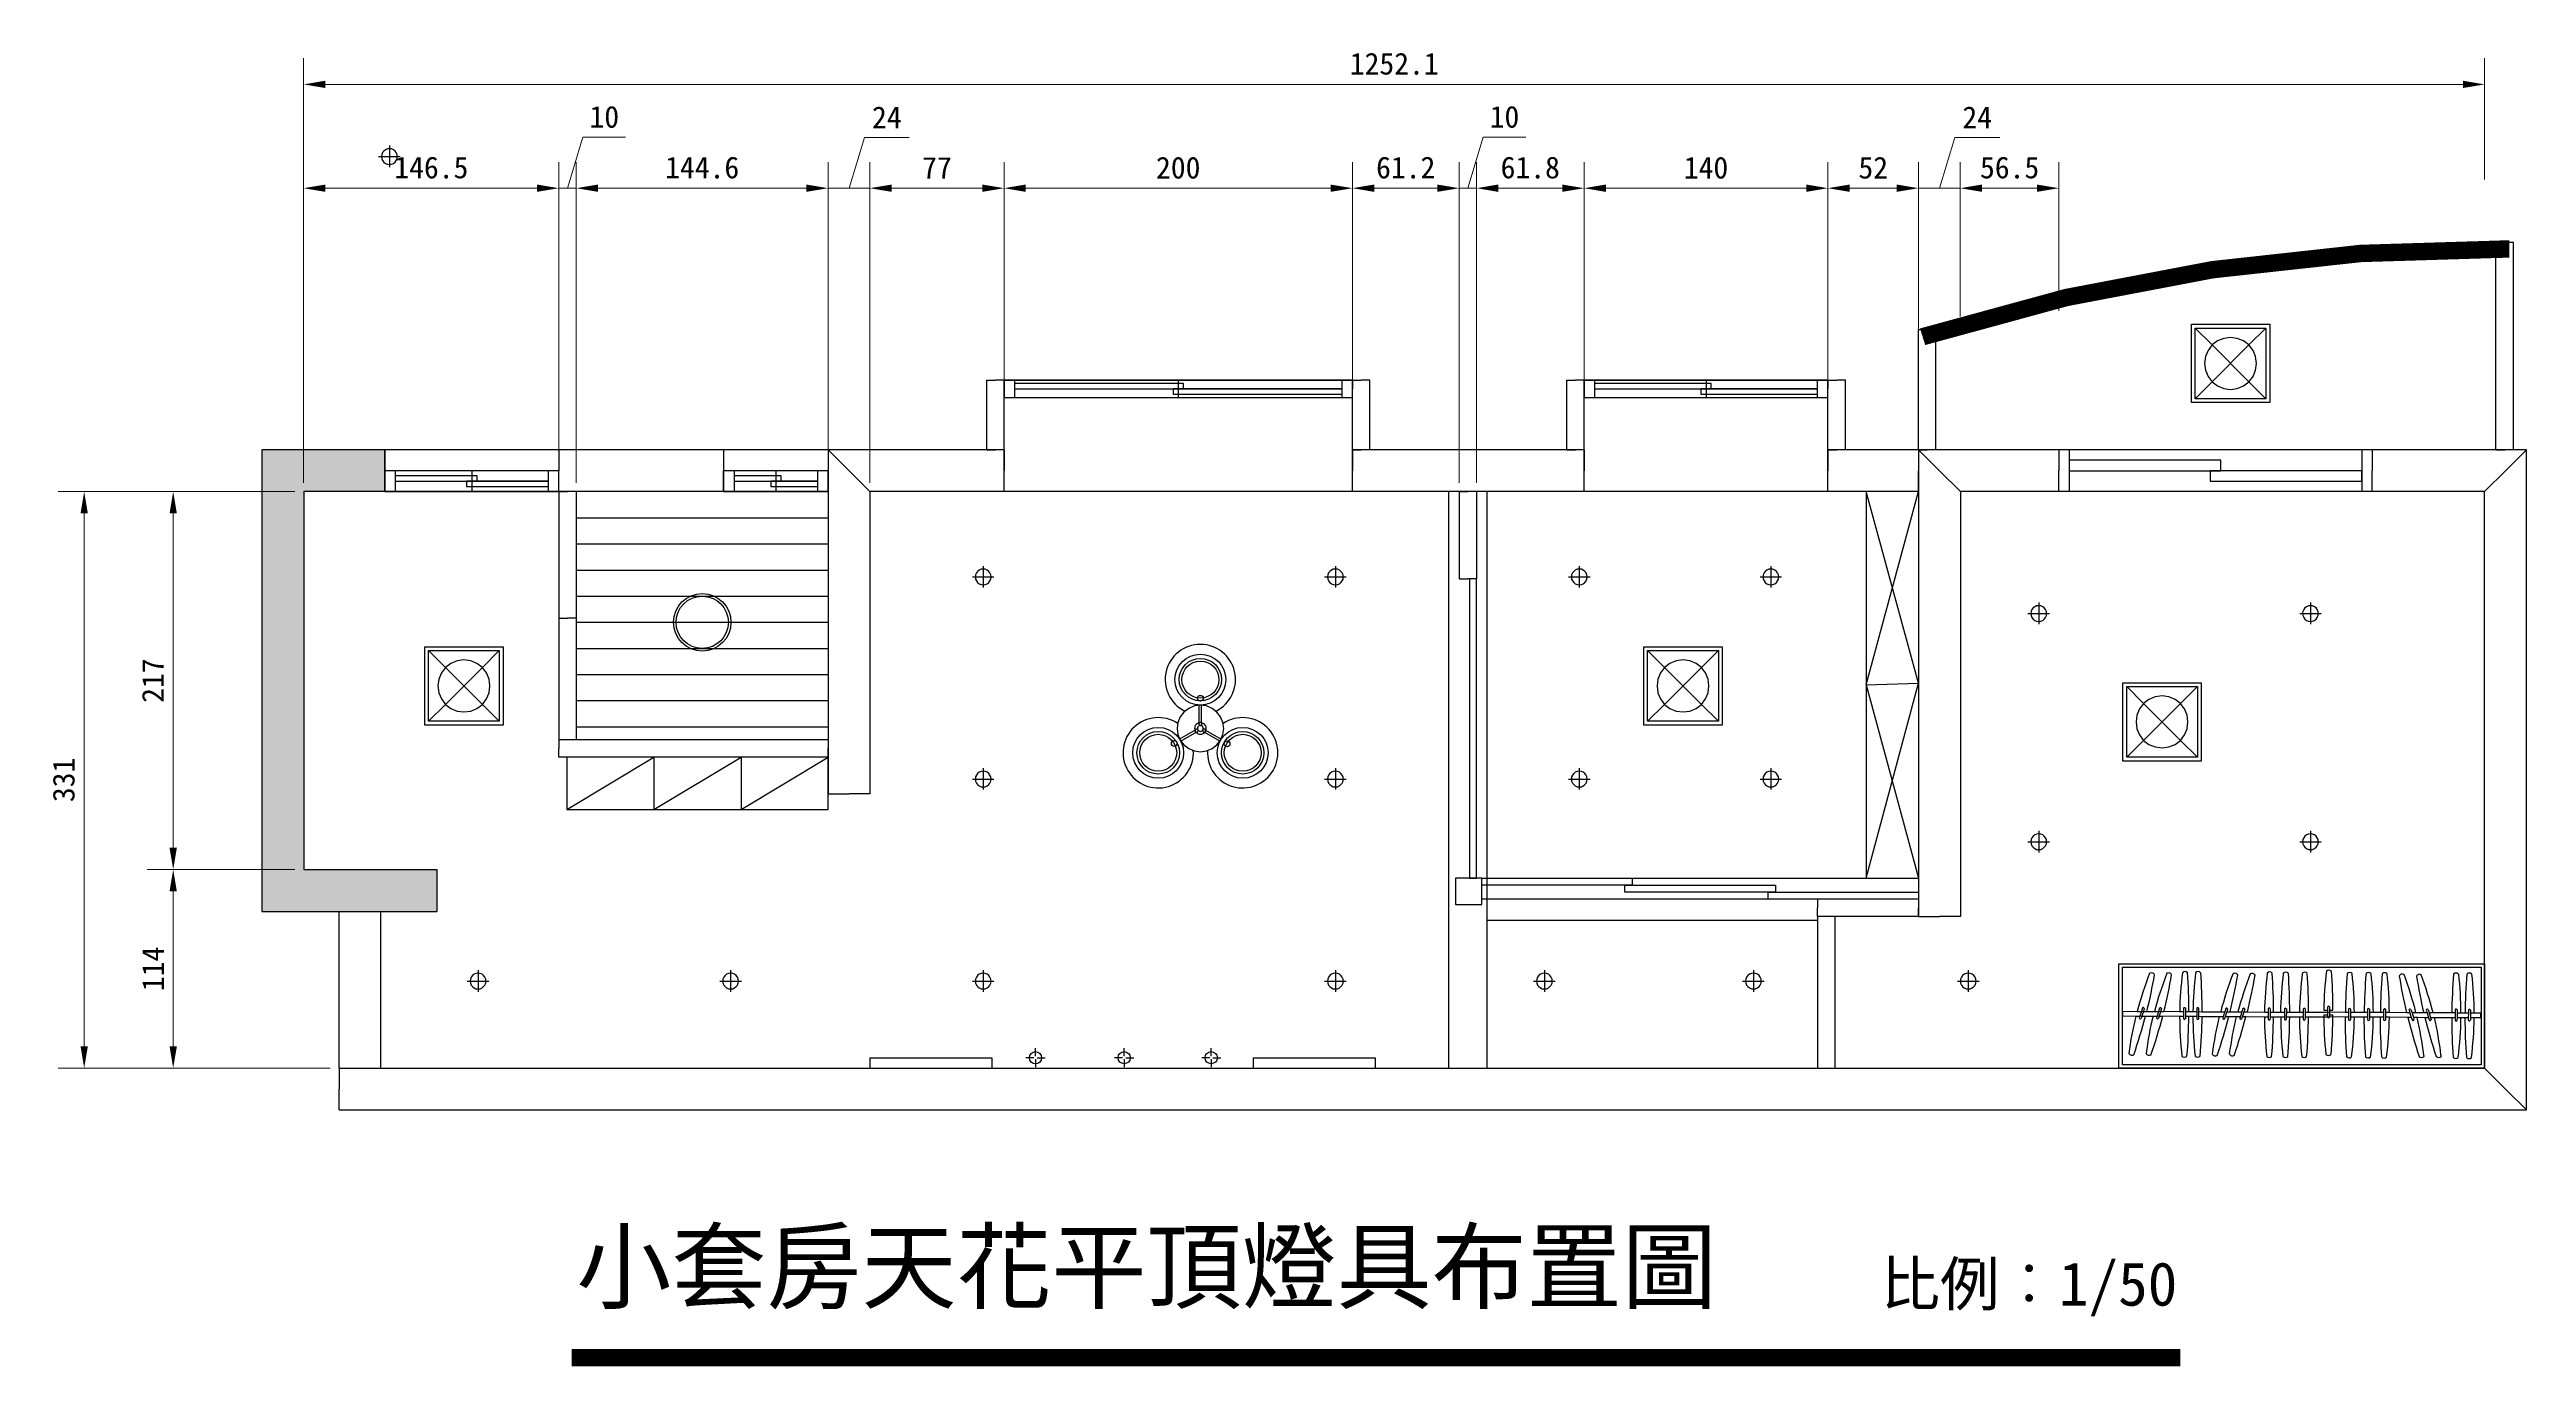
# Model space of a CAD drawing. Header units: centimetres. Extents: x 1534 to 3599, y 2480 to 3236.
# Drawn here: x 1534 to 2956, y 2480 to 3236 of the extents above; entities that cross this region are included whole.
import ezdxf

# ---------------------------------------------------------------- set-up
doc = ezdxf.new("R2010")
doc.units = ezdxf.units.CM
doc.header["$PDMODE"] = 35
for name, color, linetype in [('1', 250, 'Continuous'), ('傢俱', 7, 'Continuous'), ('填充線', 7, 'Continuous'), ('墻體', 7, 'Continuous'), ('尺寸線', 7, 'Continuous'), ('文字', 7, 'Continuous'), ('門窗', 7, 'Continuous')]:
    doc.layers.add(name, color=color, linetype=linetype)
doc.styles.get("Standard").update_dxf_attribs({"font": 'arial.ttf'})
doc.styles.add('文2.5', font='', dxfattribs={"height": 2.5})
doc.styles.add('文5', font='', dxfattribs={"height": 5})
doc.styles.get('文2.5').set_extended_font_data('DFKai-SB')
doc.styles.get('文5').set_extended_font_data('DFKai-SB')
doc.dimstyles.new('DIM2.5', dxfattribs={"dimtxt": 2.5, "dimasz": 2.5, "dimexe": 3, "dimexo": 1, "dimgap": 1, "dimtad": 1, "dimdec": 1, "dimdsep": 46, "dimtxsty": '文2.5', "dimcen": 2.5, "dimadec": 0, "dimazin": 0, "dimtfac": 1, "dimtdec": 1, "dimtmove": 0, "dimatfit": 3, "dimfxl": 1, "dimlwd": 15, "dimlwe": 15, "dimarcsym": 0})

# ---------------------------------------------------------------- blocks, each defined once
blk = doc.blocks.new('衣架')
for p, q in [((0, 2.7), (32.9, 2.5)), ((0, 2.7), (0, 0)), ((0, 0), (32.9, -0.2)), ((8.6, 2.6), (10.9, 2.6)), ((10.9, 2.6), (10.1, -0.1)), ((11.5, 4.6), (10.9, 2.6)), ((12.1, 2.6), (11.2, -0.1)), ((12.6, 4.2), (12.1, 2.6)), ((12.1, 2.6), (14.1, 2.6)), ((14.1, 2.6), (18.5, 2.6)), ((18.5, 2.6), (20.8, 2.6)), ((20.8, 2.6), (19.9, -0.1)), ((21.4, 4.5), (20.8, 2.6)), ((21.9, 2.6), (21.1, -0.1)), ((22.4, 4.2), (21.9, 2.6)), ((21.9, 2.6), (23.9, 2.6)), ((32.9, 2.5), (35.1, 2.5)), ((35.1, 4.4), (35.1, 2.5)), ((35.1, 2.5), (35.1, -0.2)), ((36.2, 4.4), (36.2, 2.5)), ((36.2, 2.5), (38.2, 2.5)), ((36.2, 2.5), (36.2, -0.2)), ((38.2, 2.5), (40.5, 2.5)), ((40.5, 2.5), (42.7, 2.5)), ((42.7, 4.4), (42.7, 2.5)), ((42.7, 2.5), (42.7, -0.2)), ((43.8, 4.4), (43.8, 2.5)), ((43.8, 2.5), (45.8, 2.4)), ((43.8, 2.5), (43.8, -0.2)), ((45.8, 2.4), (56.5, 2.4)), ((56.5, 2.4), (58.8, 2.4)), ((58.8, 2.4), (57.9, -0.3)), ((59.4, 4.3), (58.8, 2.4)), ((59.9, 2.4), (59.1, -0.3)), ((60.4, 4), (59.9, 2.4)), ((59.9, 2.4), (61.9, 2.4)), ((61.9, 2.4), (66.3, 2.3)), ((66.3, 2.3), (68.6, 2.3)), ((68.6, 2.3), (67.8, -0.4)), ((69.2, 4.3), (68.6, 2.3)), ((69.8, 2.3), (69, -0.4)), ((70.3, 3.9), (69.8, 2.3)), ((69.8, 2.3), (71.8, 2.3)), ((71.8, 2.3), (81.6, 2.2)), ((81.6, 2.2), (83.8, 2.2)), ((83.8, 4.1), (83.8, 2.2)), ((83.8, 2.2), (83.8, -0.5)), ((84.9, 4.1), (84.9, 2.2)), ((84.9, 2.2), (86.8, 2.2)), ((84.9, 2.2), (84.9, -0.5)), ((86.8, 2.2), (90.8, 2.2)), ((90.8, 2.2), (91.4, 2.2)), ((91.4, 2.2), (93, 2.2)), ((93, 4.1), (93, 2.2)), ((93, 2.2), (93, -0.5)), ((94.2, 2.2), (94.1, -0.5)), ((94.2, 4.1), (94.2, 2.2)), ((94.2, 2.2), (96.1, 2.2)), ((96.1, 2.2), (101.7, 2.1)), ((101.7, 2.1), (103.9, 2.1)), ((103.9, 4), (103.9, 2.1)), ((103.9, 2.1), (103.9, -0.6)), ((105, 4), (105, 2.1)), ((105, 2.1), (106.9, 2.1)), ((105, 2.1), (105, -0.6)), ((106.9, 2.1), (117.8, 2.1)), ((115.6, 3.4), (117.8, 3.4)), ((115.6, 0.7), (117.8, 0.7)), ((117.8, 5.3), (117.8, 3.4)), ((117.8, 3.4), (117.8, 0.7)), ((127.9, 2), (117.8, 2.1)), ((117.8, 0.7), (117.8, -0.7)), ((119, 5.3), (118.9, 3.4)), ((118.9, 3.4), (120.9, 3.4)), ((118.9, 3.4), (118.9, 0.7)), ((118.9, 0.7), (120.9, 0.7)), ((118.9, 0.7), (118.9, -0.7)), ((129.9, 2), (127.9, 2)), ((129.9, 3.9), (129.9, 2)), ((129.9, 2), (129.9, -0.7)), ((131, 3.9), (131, 2)), ((131, 2), (131, -0.7)), ((133.2, 2), (131, 2)), ((138.8, 1.9), (133.2, 2)), ((140.7, 1.9), (138.8, 1.9)), ((140.7, 3.8), (140.7, 1.9)), ((140.7, 1.9), (140.7, -0.8)), ((141.9, 3.8), (141.8, 1.9)), ((141.8, 1.9), (141.8, -2.1)), ((143.5, 1.9), (141.8, 1.9)), ((144, 1.9), (143.5, 1.9)), ((148.1, 1.9), (144, 1.9)), ((150, 1.9), (148.1, 1.9)), ((150, 3.8), (150, 1.9)), ((150, 1.9), (150, -0.8)), ((151.1, 3.8), (151.1, 1.9)), ((151.1, 1.9), (151.1, -0.8)), ((153.3, 1.9), (151.1, 1.9)), ((163.1, 1.8), (153.3, 1.9)), ((165.1, 1.8), (163.1, 1.8)), ((164.6, 3.4), (165.1, 1.8)), ((165.1, 1.8), (165.9, -0.9)), ((165.7, 3.7), (166.3, 1.8)), ((166.3, 1.8), (167.1, -0.9)), ((168.6, 1.8), (166.3, 1.8)), ((172.9, 1.8), (168.6, 1.8)), ((175, 1.7), (172.9, 1.8)), ((174.5, 3.4), (175, 1.7)), ((175, 1.7), (175.8, -1)), ((175.5, 3.7), (176.1, 1.7)), ((176.1, 1.7), (176.9, -1)), ((178.4, 1.7), (176.1, 1.7)), ((189.1, 1.7), (178.4, 1.7)), ((191, 1.7), (189.1, 1.7)), ((191.1, 3.6), (191, 1.7)), ((191, 1.7), (191, -1)), ((192.2, 3.6), (192.2, 1.6)), ((192.2, 1.6), (192.2, -1.1)), ((194.4, 1.6), (192.2, 1.6)), ((196.7, 1.6), (194.4, 1.6)), ((198.7, 1.6), (196.7, 1.6)), ((198.7, 1.6), (198.6, -1.1)), ((198.7, 3.5), (198.7, 1.6)), ((199.8, 3.5), (199.8, 1.6)), ((202, 1.6), (199.8, 1.6)), ((199.8, 1.6), (199.8, -1.1)), ((205.6, 1.6), (202, 1.6)), ((205.6, 1.6), (205.6, -1.1)), ((7.8, -0.1), (10.1, -0.1)), ((10.1, -0.1), (9.7, -1.1)), ((11.2, -0.1), (10.8, -1.4)), ((11.2, -0.1), (13.3, -0.1)), ((13.3, -0.1), (17.6, -0.1)), ((17.6, -0.1), (19.9, -0.1)), ((19.9, -0.1), (19.6, -1.2)), ((21.1, -0.1), (20.7, -1.5)), ((21.1, -0.1), (23.1, -0.1)), ((32.9, -0.2), (35.1, -0.2)), ((35.1, -0.2), (35.1, -1.6)), ((36.2, -0.2), (38.1, -0.2)), ((36.2, -0.2), (36.2, -1.6)), ((38.1, -0.2), (40.5, -0.2)), ((40.5, -0.2), (42.7, -0.2)), ((42.7, -0.2), (42.7, -1.6)), ((43.8, -0.2), (45.8, -0.3)), ((43.8, -0.2), (43.8, -1.6)), ((45.8, -0.3), (55.6, -0.3)), ((55.6, -0.3), (57.9, -0.3)), ((57.9, -0.3), (57.6, -1.4)), ((59.1, -0.3), (58.7, -1.7)), ((59.1, -0.3), (61.1, -0.3)), ((61.1, -0.3), (65.5, -0.4)), ((65.5, -0.4), (67.8, -0.4)), ((67.8, -0.4), (67.5, -1.4)), ((69, -0.4), (68.5, -1.7)), ((69, -0.4), (71, -0.4)), ((71, -0.4), (81.6, -0.5)), ((81.6, -0.5), (83.8, -0.5)), ((83.8, -0.5), (83.8, -1.8)), ((84.9, -0.5), (86.8, -0.5)), ((84.9, -0.5), (84.9, -1.8)), ((86.8, -0.5), (90.8, -0.5)), ((90.8, -0.5), (91.4, -0.5)), ((91.4, -0.5), (93, -0.5)), ((93, -0.5), (93, -1.9)), ((94.1, -0.5), (94.1, -1.9)), ((94.1, -0.5), (96.1, -0.5)), ((96.1, -0.5), (101.7, -0.6)), ((101.7, -0.6), (103.9, -0.6)), ((103.9, -0.6), (103.9, -1.9)), ((105, -0.6), (106.9, -0.6)), ((105, -0.6), (105, -1.9)), ((106.9, -0.6), (117.8, -0.6)), ((127.9, -0.7), (117.8, -0.6)), ((129.9, -0.7), (127.9, -0.7)), ((129.9, -0.7), (129.9, -2.1)), ((131, -0.7), (131, -2.1)), ((133.2, -0.7), (131, -0.7)), ((138.8, -0.8), (133.2, -0.7)), ((140.7, -0.8), (138.8, -0.8)), ((140.7, -0.8), (140.7, -2.1)), ((143.5, -0.8), (141.8, -0.8)), ((150, -0.8), (143.5, -0.8)), ((144, -0.8), (143.5, -0.8)), ((148, -0.8), (144, -0.8)), ((150, -0.8), (148, -0.8)), ((150, -0.8), (150, -2.2)), ((151.1, -0.8), (151.1, -2.2)), ((153.3, -0.8), (151.1, -0.8)), ((163.9, -0.9), (153.3, -0.8)), ((165.9, -0.9), (163.9, -0.9)), ((165.9, -0.9), (166.3, -2.3)), ((167.1, -0.9), (167.4, -2)), ((169.4, -0.9), (167.1, -0.9)), ((173.7, -1), (169.4, -0.9)), ((175.8, -1), (173.7, -1)), ((175.8, -1), (176.2, -2.3)), ((176.9, -1), (177.2, -2)), ((179.2, -1), (176.9, -1)), ((189.1, -1), (179.2, -1)), ((191, -1), (189.1, -1)), ((191, -1), (191, -2.4)), ((192.2, -1.1), (192.1, -2.4)), ((194.4, -1.1), (192.2, -1.1)), ((196.7, -1.1), (194.4, -1.1)), ((198.6, -1.1), (196.7, -1.1)), ((198.6, -1.1), (198.6, -2.4)), ((202, -1.1), (199.8, -1.1)), ((199.8, -1.1), (199.8, -2.4)), ((205.6, -1.1), (202, -1.1))]:
    blk.add_line(p, q)
for centre, radius, start, end in [((202.1, -48.2), 200.1, 158.7015, 165.2937), ((-292.3, 77.4), 315.4, 346.2771, 350.1844), ((16.7, 22.7), 2.02, 27.1791, 118.1599), ((212, -48.2), 200.1, 158.7015, 165.2937), ((-282.5, 77.4), 315.4, 346.2771, 350.1844), ((26.5, 22.7), 2.02, 27.1791, 118.1599), ((239.8, -0.7), 206.9, 172.9149, 179.123), ((35.9, 23.4), 2.02, 44.1992, 135.1799), ((-274.8, 2.5), 313, 359.9957, 4.0939), ((247.4, -0.7), 206.9, 172.9149, 179.123), ((43.5, 23.4), 2.02, 44.1992, 135.1799), ((-267.2, 2.5), 313, 359.9957, 4.0939), ((250, -48.4), 200.1, 158.7015, 165.2937), ((-244.5, 77.2), 315.4, 346.2771, 350.1844), ((64.5, 22.5), 2.02, 27.1791, 118.1599), ((259.9, -48.5), 200.1, 158.7015, 165.2937), ((-234.6, 77.1), 315.4, 346.2771, 350.1844), ((74.4, 22.4), 2.02, 27.1791, 118.1599), ((288.5, -0.9), 206.9, 172.9149, 179.123), ((84.6, 23.2), 2.02, 44.1992, 135.1799), ((-226.2, 2.2), 313, 359.9957, 4.0939), ((297.7, -1), 206.9, 172.9149, 179.123), ((93.8, 23.1), 2.02, 44.1992, 135.1799), ((-216.9, 2.2), 313, 359.9957, 4.0939), ((308.6, -1), 206.9, 172.9149, 179.123), ((104.7, 23.1), 2.02, 44.1992, 135.1799), ((-206.1, 2.1), 313, 359.9957, 4.0939), ((322.5, 0.2), 206.9, 172.9149, 179.123), ((118.6, 24.3), 2.02, 44.1992, 135.1799), ((-192.1, 3.4), 313, 359.9957, 4.0939), ((441, -1.8), 313, 175.2022, 179.3001), ((130.5, 22.9), 2.02, 44.1992, 135.1799), ((-73.7, 1.3), 206.9, 0.1729, 6.3815), ((451.8, -1.9), 313, 175.2022, 179.3001), ((141.3, 22.9), 2.02, 44.1992, 135.1799), ((-62.8, 1.3), 206.9, 0.1729, 6.3815), ((461.1, -1.9), 313, 175.2022, 179.3001), ((150.6, 22.8), 2.02, 44.1992, 135.1799), ((-53.6, 1.2), 206.9, 0.1729, 6.3815), ((160.7, 22), 2.02, 61.2192, 152.2), ((470.2, 72.8), 315.2, 189.1092, 193.0176), ((-25.4, -46.6), 199.9, 14.0068, 20.6019), ((170.6, 21.9), 2.02, 61.2192, 152.2), ((480.1, 72.8), 315.2, 189.1092, 193.0176), ((-15.6, -46.7), 199.9, 14.0068, 20.6019), ((502.1, -2.2), 313, 175.2022, 179.3001), ((191.6, 22.6), 2.02, 44.1992, 135.1799), ((-12.5, 1), 206.9, 0.1729, 6.3815), ((509.7, -2.2), 313, 175.2022, 179.3001), ((199.2, 22.6), 2.02, 44.1992, 135.1799), ((-4.9, 1), 206.9, 0.1729, 6.3815), ((11.9, 4.1), 0.673, 16.6469, 128.6921), ((21.8, 4), 0.673, 16.6469, 128.6921), ((35.7, 4), 0.673, 33.667, 145.7121), ((43.3, 4), 0.673, 33.667, 145.7121), ((59.8, 3.8), 0.673, 16.6469, 128.6921), ((69.7, 3.7), 0.673, 16.6469, 128.6921), ((84.3, 3.8), 0.673, 33.667, 145.7121), ((93.6, 3.7), 0.673, 33.667, 145.7121), ((104.5, 3.7), 0.673, 33.667, 145.7121), ((320.8, 0.8), 205.2, 180.0317, 186.4095), ((118.4, 4.9), 0.673, 33.667, 145.7121), ((-189.6, 4), 310.5, 355.1849, 359.3948), ((130.4, 3.5), 0.673, 33.667, 145.7121), ((141.3, 3.5), 0.673, 33.667, 145.7121), ((150.6, 3.4), 0.673, 33.667, 145.7121), ((165.2, 3.2), 0.673, 50.687, 162.7322), ((175.1, 3.2), 0.673, 50.687, 162.7322), ((191.6, 3.2), 0.673, 33.667, 145.7121), ((199.2, 3.1), 0.673, 33.667, 145.7121), ((209.7, -48.9), 207.8, 166.4086, 172.4333), ((-278.9, 76), 301.9, 340.9852, 345.4067), ((10.3, -1.1), 0.578, 177.7565, 327.5825), ((219.6, -48.9), 207.8, 166.4086, 172.4333), ((-269, 75.9), 301.9, 340.9852, 345.4067), ((20.2, -1.2), 0.578, 177.7565, 327.5825), ((238.1, -0.1), 205.2, 180.0317, 186.4095), ((35.6, -1.4), 0.578, 194.7766, 344.6025), ((-272.3, 3.1), 310.5, 355.1849, 359.3948), ((245.7, -0.1), 205.2, 180.0317, 186.4095), ((43.3, -1.4), 0.578, 194.7766, 344.6025), ((-264.7, 3), 310.5, 355.1849, 359.3948), ((257.6, -49.1), 207.8, 166.4086, 172.4333), ((-231, 75.7), 301.9, 340.9852, 345.4067), ((58.2, -1.4), 0.578, 177.7565, 327.5825), ((267.4, -49.2), 207.8, 166.4086, 172.4333), ((-221.2, 75.7), 301.9, 340.9852, 345.4067), ((68, -1.4), 0.578, 177.7565, 327.5825), ((286.8, -0.3), 205.2, 180.0317, 186.4095), ((84.3, -1.7), 0.578, 194.7766, 344.6025), ((-223.7, 2.8), 310.5, 355.1849, 359.3948), ((296.1, -0.4), 205.2, 180.0317, 186.4095), ((93.6, -1.7), 0.578, 194.7766, 344.6025), ((-214.4, 2.7), 310.5, 355.1849, 359.3948), ((306.9, -0.4), 205.2, 180.0317, 186.4095), ((104.4, -1.8), 0.578, 194.7766, 344.6025), ((-203.6, 2.7), 310.5, 355.1849, 359.3948), ((118.4, -0.5), 0.578, 194.7766, 344.6025), ((438.4, -1.2), 310.5, 179.9026, 184.1127), ((130.4, -1.9), 0.578, 194.7766, 344.6025), ((-72.1, 1.9), 205.3, 352.8885, 359.2657), ((449.2, -1.3), 310.5, 179.9026, 184.1127), ((141.3, -2), 0.578, 194.7766, 344.6025), ((-61.2, 1.8), 205.3, 352.8885, 359.2657), ((458.5, -1.3), 310.5, 179.9026, 184.1127), ((150.5, -2), 0.578, 194.7766, 344.6025), ((-52, 1.8), 205.3, 352.8885, 359.2657), ((456.7, 71.5), 301.6, 193.8948, 198.3181), ((166.8, -2), 0.578, 211.7966, 1.6226), ((-33.1, -47.2), 207.6, 6.8611, 12.8874), ((466.5, 71.5), 301.6, 193.8948, 198.3181), ((176.7, -2), 0.578, 211.7966, 1.6226), ((-23.2, -47.3), 207.6, 6.8611, 12.8874), ((499.6, -1.6), 310.5, 179.9026, 184.1127), ((191.6, -2.3), 0.578, 194.7766, 344.6025), ((-10.9, 1.6), 205.3, 352.8885, 359.2657), ((507.2, -1.6), 310.5, 179.9026, 184.1127), ((199.2, -2.3), 0.578, 194.7766, 344.6025), ((-3.3, 1.5), 205.3, 352.8885, 359.2657), ((5.6, -20.6), 2.02, 207.1791, 298.1599), ((15.4, -20.6), 2.02, 207.1791, 298.1599), ((35.6, -21.6), 2.02, 224.1992, 315.1799), ((43.2, -21.6), 2.02, 224.1992, 315.1799), ((53.4, -20.9), 2.02, 207.1791, 298.1599), ((63.3, -20.9), 2.02, 207.1791, 298.1599), ((84.3, -21.8), 2.02, 224.1992, 315.1799), ((93.6, -21.9), 2.02, 224.1992, 315.1799), ((104.4, -21.9), 2.02, 224.1992, 315.1799), ((118.3, -20.7), 2.02, 224.1992, 315.1799), ((130.2, -22.1), 2.02, 224.1992, 315.1799), ((141, -22.1), 2.02, 224.1992, 315.1799), ((150.3, -22.2), 2.02, 224.1992, 315.1799), ((171.8, -21.9), 2.02, 224.1992, 315.1799), ((181.7, -21.9), 2.02, 224.1992, 315.1799), ((191.4, -22.4), 2.02, 224.1992, 315.1799), ((199, -22.5), 2.02, 224.1992, 315.1799)]:
    blk.add_arc(centre, radius, start, end)
at = {"layer": '填充線'}
for p, q in [((173.2, -23.3), (173.1, -22.4)), ((183.1, -23.3), (183, -22.5))]:
    blk.add_line(p, q, dxfattribs=at)
blk = doc.blocks.new('*D10')
at = {"layer": 'Defpoints', "color": 0, "transparency": 16777216}
for p in [(1604.7, 2765.3), (1679.6, 2765.3), (1699.9, 2651.3)]:
    blk.add_point(p, dxfattribs=at)
at = {"layer": '尺寸線', "color": 0, "linetype": 'Continuous', "lineweight": 15, "transparency": 16777216}
for p, q in [((1674.6, 2765.3), (1589.7, 2765.3)), ((1604.7, 2663.8), (1604.7, 2752.8)), ((1694.9, 2651.3), (1589.7, 2651.3))]:
    blk.add_line(p, q, dxfattribs=at)
at = {"layer": '尺寸線', "color": 0, "transparency": 16777216}
for points in [[(1602.6, 2752.8), (1606.8, 2752.8), (1604.7, 2765.3)], [(1602.6, 2663.8), (1606.8, 2663.8), (1604.7, 2651.3)]]:
    blk.add_solid(points, dxfattribs=at)
at = {"layer": '尺寸線', "color": 0, "transparency": 16777216, "insert": (1593.1, 2708.3), "char_height": 12.5, "attachment_point": 5, "rotation": 90, "style": '文2.5'}
blk.add_mtext('114', dxfattribs=at)
blk = doc.blocks.new('*D11')
at = {"layer": 'Defpoints', "color": 0, "transparency": 16777216}
for p in [(1604.7, 2982.3), (1679.6, 2982.3), (1679.6, 2765.3)]:
    blk.add_point(p, dxfattribs=at)
at = {"layer": '尺寸線', "color": 0, "linetype": 'Continuous', "lineweight": 15, "transparency": 16777216}
for p, q in [((1674.6, 2982.3), (1589.7, 2982.3)), ((1604.7, 2777.8), (1604.7, 2969.8)), ((1674.6, 2765.3), (1589.7, 2765.3))]:
    blk.add_line(p, q, dxfattribs=at)
at = {"layer": '尺寸線', "color": 0, "transparency": 16777216}
for points in [[(1602.6, 2969.8), (1606.8, 2969.8), (1604.7, 2982.3)], [(1602.6, 2777.8), (1606.8, 2777.8), (1604.7, 2765.3)]]:
    blk.add_solid(points, dxfattribs=at)
at = {"layer": '尺寸線', "color": 0, "transparency": 16777216, "insert": (1593, 2873.8), "char_height": 12.5, "attachment_point": 5, "rotation": 90, "style": '文2.5'}
blk.add_mtext('217', dxfattribs=at)
blk = doc.blocks.new('*D12')
at = {"layer": 'Defpoints', "color": 0, "transparency": 16777216}
for p in [(1553.6, 2982.3), (1679.6, 2982.3), (1699.9, 2651.3)]:
    blk.add_point(p, dxfattribs=at)
at = {"layer": '尺寸線', "color": 0, "linetype": 'Continuous', "lineweight": 15, "transparency": 16777216}
for p, q in [((1674.6, 2982.3), (1538.6, 2982.3)), ((1553.6, 2663.8), (1553.6, 2969.8)), ((1694.9, 2651.3), (1538.6, 2651.3))]:
    blk.add_line(p, q, dxfattribs=at)
at = {"layer": '尺寸線', "color": 0, "transparency": 16777216}
for points in [[(1551.5, 2969.8), (1555.7, 2969.8), (1553.6, 2982.3)], [(1551.5, 2663.8), (1555.7, 2663.8), (1553.6, 2651.3)]]:
    blk.add_solid(points, dxfattribs=at)
at = {"layer": '尺寸線', "color": 0, "transparency": 16777216, "insert": (1541.9, 2816.8), "char_height": 12.5, "attachment_point": 5, "rotation": 90, "style": '文2.5'}
blk.add_mtext('331', dxfattribs=at)
blk = doc.blocks.new('*D13')
at = {"layer": 'Defpoints', "color": 0, "transparency": 16777216}
for p in [(1826.1, 3156.5), (1679.6, 2982.3), (1826.1, 2982.3)]:
    blk.add_point(p, dxfattribs=at)
at = {"layer": '尺寸線', "color": 0, "linetype": 'Continuous', "lineweight": 15, "transparency": 16777216}
for p, q in [((1679.6, 2987.3), (1679.6, 3171.5)), ((1826.1, 2987.3), (1826.1, 3171.5)), ((1692.1, 3156.5), (1813.6, 3156.5))]:
    blk.add_line(p, q, dxfattribs=at)
at = {"layer": '尺寸線', "color": 0, "transparency": 16777216}
for points in [[(1692.1, 3158.6), (1692.1, 3154.4), (1679.6, 3156.5)], [(1813.6, 3158.6), (1813.6, 3154.4), (1826.1, 3156.5)]]:
    blk.add_solid(points, dxfattribs=at)
at = {"layer": '尺寸線', "color": 0, "transparency": 16777216, "insert": (1752.9, 3168.3), "char_height": 12.5, "attachment_point": 5, "style": '文2.5'}
blk.add_mtext('146.5', dxfattribs=at)
blk = doc.blocks.new('*D14')
at = {"layer": 'Defpoints', "color": 0, "transparency": 16777216}
for p in [(1836.1, 3156.5), (1826.1, 2982.3), (1836.1, 2982.3)]:
    blk.add_point(p, dxfattribs=at)
at = {"layer": '尺寸線', "color": 0, "linetype": 'Continuous', "lineweight": 15, "transparency": 16777216}
for p, q in [((1831.1, 3156.5), (1839.9, 3185.7)), ((1839.9, 3185.7), (1864.4, 3185.7)), ((1826.1, 2987.3), (1826.1, 3171.5)), ((1836.1, 2987.3), (1836.1, 3171.5)), ((1813.6, 3156.5), (1801.1, 3156.5)), ((1826.1, 3156.5), (1836.1, 3156.5)), ((1826.1, 3156.5), (1836.1, 3156.5)), ((1848.6, 3156.5), (1861.1, 3156.5))]:
    blk.add_line(p, q, dxfattribs=at)
at = {"layer": '尺寸線', "color": 0, "transparency": 16777216}
for points in [[(1813.6, 3158.6), (1813.6, 3154.4), (1826.1, 3156.5)], [(1848.6, 3158.6), (1848.6, 3154.4), (1836.1, 3156.5)]]:
    blk.add_solid(points, dxfattribs=at)
at = {"layer": '尺寸線', "color": 0, "transparency": 16777216, "insert": (1852.2, 3197.4), "char_height": 12.5, "attachment_point": 5, "style": '文2.5'}
blk.add_mtext('10', dxfattribs=at)
blk = doc.blocks.new('*D15')
at = {"layer": 'Defpoints', "color": 0, "transparency": 16777216}
for p in [(1980.7, 3156.5), (1836.1, 2982.3), (1980.7, 2982.3)]:
    blk.add_point(p, dxfattribs=at)
at = {"layer": '尺寸線', "color": 0, "linetype": 'Continuous', "lineweight": 15, "transparency": 16777216}
for p, q in [((1836.1, 2987.3), (1836.1, 3171.5)), ((1980.7, 2987.3), (1980.7, 3171.5)), ((1848.6, 3156.5), (1968.2, 3156.5))]:
    blk.add_line(p, q, dxfattribs=at)
at = {"layer": '尺寸線', "color": 0, "transparency": 16777216}
for points in [[(1848.6, 3158.6), (1848.6, 3154.4), (1836.1, 3156.5)], [(1968.2, 3158.6), (1968.2, 3154.4), (1980.7, 3156.5)]]:
    blk.add_solid(points, dxfattribs=at)
at = {"layer": '尺寸線', "color": 0, "transparency": 16777216, "insert": (1908.4, 3168.3), "char_height": 12.5, "attachment_point": 5, "style": '文2.5'}
blk.add_mtext('144.6', dxfattribs=at)
blk = doc.blocks.new('*D16')
at = {"layer": 'Defpoints', "color": 0, "transparency": 16777216}
for p in [(2004.7, 3156.5), (1980.7, 2982.3), (2004.7, 2982.3)]:
    blk.add_point(p, dxfattribs=at)
at = {"layer": '尺寸線', "color": 0, "linetype": 'Continuous', "lineweight": 15, "transparency": 16777216}
for p, q in [((1992.7, 3156.5), (2001.5, 3185.6)), ((2001.5, 3185.6), (2027.3, 3185.6)), ((1980.7, 2987.3), (1980.7, 3171.5)), ((2004.7, 2987.3), (2004.7, 3171.5)), ((1968.2, 3156.5), (1955.7, 3156.5)), ((1980.7, 3156.5), (2004.7, 3156.5)), ((1980.7, 3156.5), (2004.7, 3156.5)), ((2017.2, 3156.5), (2029.7, 3156.5))]:
    blk.add_line(p, q, dxfattribs=at)
at = {"layer": '尺寸線', "color": 0, "transparency": 16777216}
for points in [[(1968.2, 3158.6), (1968.2, 3154.4), (1980.7, 3156.5)], [(2017.2, 3158.6), (2017.2, 3154.4), (2004.7, 3156.5)]]:
    blk.add_solid(points, dxfattribs=at)
at = {"layer": '尺寸線', "color": 0, "transparency": 16777216, "insert": (2014.4, 3197.2), "char_height": 12.5, "attachment_point": 5, "style": '文2.5'}
blk.add_mtext('24', dxfattribs=at)
blk = doc.blocks.new('*D17')
at = {"layer": 'Defpoints', "color": 0, "transparency": 16777216}
for p in [(2081.7, 3156.5), (2004.7, 2982.3), (2081.7, 2982.3)]:
    blk.add_point(p, dxfattribs=at)
at = {"layer": '尺寸線', "color": 0, "linetype": 'Continuous', "lineweight": 15, "transparency": 16777216}
for p, q in [((2004.7, 2987.3), (2004.7, 3171.5)), ((2081.7, 2987.3), (2081.7, 3171.5)), ((2017.2, 3156.5), (2069.2, 3156.5))]:
    blk.add_line(p, q, dxfattribs=at)
at = {"layer": '尺寸線', "color": 0, "transparency": 16777216}
for points in [[(2017.2, 3158.6), (2017.2, 3154.4), (2004.7, 3156.5)], [(2069.2, 3158.6), (2069.2, 3154.4), (2081.7, 3156.5)]]:
    blk.add_solid(points, dxfattribs=at)
at = {"layer": '尺寸線', "color": 0, "transparency": 16777216, "insert": (2043.2, 3168.2), "char_height": 12.5, "attachment_point": 5, "style": '文2.5'}
blk.add_mtext('77', dxfattribs=at)
blk = doc.blocks.new('*D18')
at = {"layer": 'Defpoints', "color": 0, "transparency": 16777216}
for p in [(2281.7, 3156.5), (2081.7, 2982.3), (2281.7, 2982.3)]:
    blk.add_point(p, dxfattribs=at)
at = {"layer": '尺寸線', "color": 0, "linetype": 'Continuous', "lineweight": 15, "transparency": 16777216}
for p, q in [((2081.7, 2987.3), (2081.7, 3171.5)), ((2281.7, 2987.3), (2281.7, 3171.5)), ((2094.2, 3156.5), (2269.2, 3156.5))]:
    blk.add_line(p, q, dxfattribs=at)
at = {"layer": '尺寸線', "color": 0, "transparency": 16777216}
for points in [[(2094.2, 3158.6), (2094.2, 3154.4), (2081.7, 3156.5)], [(2269.2, 3158.6), (2269.2, 3154.4), (2281.7, 3156.5)]]:
    blk.add_solid(points, dxfattribs=at)
at = {"layer": '尺寸線', "color": 0, "transparency": 16777216, "insert": (2181.7, 3168.2), "char_height": 12.5, "attachment_point": 5, "style": '文2.5'}
blk.add_mtext('200', dxfattribs=at)
blk = doc.blocks.new('*D19')
at = {"layer": 'Defpoints', "color": 0, "transparency": 16777216}
for p in [(2342.9, 3156.5), (2281.7, 2982.3), (2342.9, 2982.3)]:
    blk.add_point(p, dxfattribs=at)
at = {"layer": '尺寸線', "color": 0, "linetype": 'Continuous', "lineweight": 15, "transparency": 16777216}
for p, q in [((2281.7, 2987.3), (2281.7, 3171.5)), ((2342.9, 2987.3), (2342.9, 3171.5)), ((2294.2, 3156.5), (2330.4, 3156.5))]:
    blk.add_line(p, q, dxfattribs=at)
at = {"layer": '尺寸線', "color": 0, "transparency": 16777216}
for points in [[(2294.2, 3158.6), (2294.2, 3154.4), (2281.7, 3156.5)], [(2330.4, 3158.6), (2330.4, 3154.4), (2342.9, 3156.5)]]:
    blk.add_solid(points, dxfattribs=at)
at = {"layer": '尺寸線', "color": 0, "transparency": 16777216, "insert": (2312.3, 3168.3), "char_height": 12.5, "attachment_point": 5, "style": '文2.5'}
blk.add_mtext('61.2', dxfattribs=at)
blk = doc.blocks.new('*D20')
at = {"layer": 'Defpoints', "color": 0, "transparency": 16777216}
for p in [(2352.9, 3156.5), (2342.9, 2982.3), (2352.9, 2982.3)]:
    blk.add_point(p, dxfattribs=at)
at = {"layer": '尺寸線', "color": 0, "linetype": 'Continuous', "lineweight": 15, "transparency": 16777216}
for p, q in [((2347.9, 3156.5), (2356.7, 3185.7)), ((2356.7, 3185.7), (2381.2, 3185.7)), ((2342.9, 2987.3), (2342.9, 3171.5)), ((2352.9, 2987.3), (2352.9, 3171.5)), ((2330.4, 3156.5), (2317.9, 3156.5)), ((2342.9, 3156.5), (2352.9, 3156.5)), ((2342.9, 3156.5), (2352.9, 3156.5)), ((2365.4, 3156.5), (2377.9, 3156.5))]:
    blk.add_line(p, q, dxfattribs=at)
at = {"layer": '尺寸線', "color": 0, "transparency": 16777216}
for points in [[(2330.4, 3158.6), (2330.4, 3154.4), (2342.9, 3156.5)], [(2365.4, 3158.6), (2365.4, 3154.4), (2352.9, 3156.5)]]:
    blk.add_solid(points, dxfattribs=at)
at = {"layer": '尺寸線', "color": 0, "transparency": 16777216, "insert": (2369, 3197.4), "char_height": 12.5, "attachment_point": 5, "style": '文2.5'}
blk.add_mtext('10', dxfattribs=at)
blk = doc.blocks.new('*D21')
at = {"layer": 'Defpoints', "color": 0, "transparency": 16777216}
for p in [(2414.7, 3156.5), (2352.9, 2982.3), (2414.7, 2982.3)]:
    blk.add_point(p, dxfattribs=at)
at = {"layer": '尺寸線', "color": 0, "linetype": 'Continuous', "lineweight": 15, "transparency": 16777216}
for p, q in [((2352.9, 2987.3), (2352.9, 3171.5)), ((2414.7, 2987.3), (2414.7, 3171.5)), ((2365.4, 3156.5), (2402.2, 3156.5))]:
    blk.add_line(p, q, dxfattribs=at)
at = {"layer": '尺寸線', "color": 0, "transparency": 16777216}
for points in [[(2365.4, 3158.6), (2365.4, 3154.4), (2352.9, 3156.5)], [(2402.2, 3158.6), (2402.2, 3154.4), (2414.7, 3156.5)]]:
    blk.add_solid(points, dxfattribs=at)
at = {"layer": '尺寸線', "color": 0, "transparency": 16777216, "insert": (2383.8, 3168.3), "char_height": 12.5, "attachment_point": 5, "style": '文2.5'}
blk.add_mtext('61.8', dxfattribs=at)
blk = doc.blocks.new('*D22')
at = {"layer": 'Defpoints', "color": 0, "transparency": 16777216}
for p in [(2554.7, 3156.5), (2414.7, 2982.3), (2554.7, 2982.3)]:
    blk.add_point(p, dxfattribs=at)
at = {"layer": '尺寸線', "color": 0, "linetype": 'Continuous', "lineweight": 15, "transparency": 16777216}
for p, q in [((2414.7, 2987.3), (2414.7, 3171.5)), ((2554.7, 2987.3), (2554.7, 3171.5)), ((2427.2, 3156.5), (2542.2, 3156.5))]:
    blk.add_line(p, q, dxfattribs=at)
at = {"layer": '尺寸線', "color": 0, "transparency": 16777216}
for points in [[(2427.2, 3158.6), (2427.2, 3154.4), (2414.7, 3156.5)], [(2542.2, 3158.6), (2542.2, 3154.4), (2554.7, 3156.5)]]:
    blk.add_solid(points, dxfattribs=at)
at = {"layer": '尺寸線', "color": 0, "transparency": 16777216, "insert": (2484.7, 3168.2), "char_height": 12.5, "attachment_point": 5, "style": '文2.5'}
blk.add_mtext('140', dxfattribs=at)
blk = doc.blocks.new('*D23')
at = {"layer": 'Defpoints', "color": 0, "transparency": 16777216}
for p in [(2606.7, 3156.5), (2554.7, 2982.3), (2606.7, 2982.3)]:
    blk.add_point(p, dxfattribs=at)
at = {"layer": '尺寸線', "color": 0, "linetype": 'Continuous', "lineweight": 15, "transparency": 16777216}
for p, q in [((2554.7, 2987.3), (2554.7, 3171.5)), ((2606.7, 2987.3), (2606.7, 3171.5)), ((2567.2, 3156.5), (2594.2, 3156.5))]:
    blk.add_line(p, q, dxfattribs=at)
at = {"layer": '尺寸線', "color": 0, "transparency": 16777216}
for points in [[(2567.2, 3158.6), (2567.2, 3154.4), (2554.7, 3156.5)], [(2594.2, 3158.6), (2594.2, 3154.4), (2606.7, 3156.5)]]:
    blk.add_solid(points, dxfattribs=at)
at = {"layer": '尺寸線', "color": 0, "transparency": 16777216, "insert": (2580.7, 3168.2), "char_height": 12.5, "attachment_point": 5, "style": '文2.5'}
blk.add_mtext('52', dxfattribs=at)
blk = doc.blocks.new('*D24')
at = {"layer": 'Defpoints', "color": 0, "transparency": 16777216}
for p in [(2630.7, 3156.5), (2630.7, 3088.7), (2606.7, 2982.3)]:
    blk.add_point(p, dxfattribs=at)
at = {"layer": '尺寸線', "color": 0, "linetype": 'Continuous', "lineweight": 15, "transparency": 16777216}
for p, q in [((2618.7, 3156.5), (2627.5, 3185.6)), ((2627.5, 3185.6), (2653.3, 3185.6)), ((2606.7, 2987.3), (2606.7, 3171.5)), ((2630.7, 3093.7), (2630.7, 3171.5)), ((2594.2, 3156.5), (2581.7, 3156.5)), ((2606.7, 3156.5), (2630.7, 3156.5)), ((2606.7, 3156.5), (2630.7, 3156.5)), ((2643.2, 3156.5), (2655.7, 3156.5))]:
    blk.add_line(p, q, dxfattribs=at)
at = {"layer": '尺寸線', "color": 0, "transparency": 16777216}
for points in [[(2594.2, 3158.6), (2594.2, 3154.4), (2606.7, 3156.5)], [(2643.2, 3158.6), (2643.2, 3154.4), (2630.7, 3156.5)]]:
    blk.add_solid(points, dxfattribs=at)
at = {"layer": '尺寸線', "color": 0, "transparency": 16777216, "insert": (2640.4, 3197.2), "char_height": 12.5, "attachment_point": 5, "style": '文2.5'}
blk.add_mtext('24', dxfattribs=at)
blk = doc.blocks.new('*D25')
at = {"layer": 'Defpoints', "color": 0, "transparency": 16777216}
for p in [(2687.2, 3156.5), (2630.7, 3077.8), (2687.2, 3081.1)]:
    blk.add_point(p, dxfattribs=at)
at = {"layer": '尺寸線', "color": 0, "linetype": 'Continuous', "lineweight": 15, "transparency": 16777216}
for p, q in [((2630.7, 3082.8), (2630.7, 3171.5)), ((2687.2, 3086.1), (2687.2, 3171.5)), ((2643.2, 3156.5), (2674.7, 3156.5))]:
    blk.add_line(p, q, dxfattribs=at)
at = {"layer": '尺寸線', "color": 0, "transparency": 16777216}
for points in [[(2643.2, 3158.6), (2643.2, 3154.4), (2630.7, 3156.5)], [(2674.7, 3158.6), (2674.7, 3154.4), (2687.2, 3156.5)]]:
    blk.add_solid(points, dxfattribs=at)
at = {"layer": '尺寸線', "color": 0, "transparency": 16777216, "insert": (2659, 3168.3), "char_height": 12.5, "attachment_point": 5, "style": '文2.5'}
blk.add_mtext('56.5', dxfattribs=at)
blk = doc.blocks.new('*D26')
at = {"layer": 'Defpoints', "color": 0, "transparency": 16777216}
for p in [(2931.7, 3216.1), (1679.6, 3156.5), (2931.7, 3156.5)]:
    blk.add_point(p, dxfattribs=at)
at = {"layer": '尺寸線', "color": 0, "linetype": 'Continuous', "lineweight": 15, "transparency": 16777216}
for p, q in [((1679.6, 3161.5), (1679.6, 3231.1)), ((2931.7, 3161.5), (2931.7, 3231.1)), ((1692.1, 3216.1), (2919.2, 3216.1))]:
    blk.add_line(p, q, dxfattribs=at)
at = {"layer": '尺寸線', "color": 0, "transparency": 16777216}
for points in [[(1692.1, 3218.2), (1692.1, 3214), (1679.6, 3216.1)], [(2919.2, 3218.2), (2919.2, 3214), (2931.7, 3216.1)]]:
    blk.add_solid(points, dxfattribs=at)
at = {"layer": '尺寸線', "color": 0, "transparency": 16777216, "insert": (2305.7, 3227.9), "char_height": 12.5, "attachment_point": 5, "style": '文2.5'}
blk.add_mtext('1252.1', dxfattribs=at)
blk = doc.blocks.new('筒燈')
for p, q in [((-6.2, 0), (-4.5, 0)), ((-4.4, 1.2), (-4.5, 0)), ((-4.5, 0), (-4.4, -1.2)), ((-4.5, 0), (4.5, 0)), ((-3.9, 2.3), (-4.4, 1.2)), ((-3.2, 3.2), (-3.9, 2.3)), ((-2.3, 3.9), (-3.2, 3.2)), ((-1.2, 4.4), (-2.3, 3.9)), ((0, 4.5), (-1.2, 4.4)), ((0, 6.3), (0, 4.5)), ((1.2, 4.4), (0, 4.5)), ((0, 4.5), (0, -4.5)), ((2.3, 3.9), (1.2, 4.4)), ((3.2, 3.2), (2.3, 3.9)), ((3.9, 2.3), (3.2, 3.2)), ((4.4, 1.2), (3.9, 2.3)), ((4.5, 0), (4.4, 1.2)), ((4.4, -1.2), (4.5, 0)), ((4.5, 0), (6.2, 0)), ((-4.4, -1.2), (-3.9, -2.3)), ((-3.9, -2.3), (-3.2, -3.2)), ((-3.2, -3.2), (-2.3, -3.9)), ((-2.3, -3.9), (-1.2, -4.4)), ((-1.2, -4.4), (0, -4.5)), ((0, -4.5), (1.2, -4.4)), ((0, -4.5), (0, -6.1)), ((1.2, -4.4), (2.3, -3.9)), ((2.3, -3.9), (3.2, -3.2)), ((3.2, -3.2), (3.9, -2.3)), ((3.9, -2.3), (4.4, -1.2))]:
    blk.add_line(p, q)
blk = doc.blocks.new('投射燈')
at = {"layer": '1', "color": 3}
for p, q in [((0, 9), (0, 55)), ((9, 0), (55, 0)), ((-9, 0), (-55, 0)), ((0, -9), (0, -55))]:
    blk.add_line(p, q, dxfattribs=at)
blk.add_circle((0, 0), 35, dxfattribs=at)
blk = doc.blocks.new('吸頂燈')
for p, q in [((-22.5, 22.5), (22.5, 22.5)), ((-22.5, -22.5), (-22.5, 22.5)), ((-20.3, 20.3), (20.3, 20.3)), ((-20.3, -20.3), (-20.3, 20.3)), ((-10.6, 10.6), (-20.3, 20.3)), ((-3.9, 14.4), (-7.5, 12.9)), ((0, 14.9), (-3.9, 14.4)), ((3.9, 14.4), (0, 14.9)), ((7.5, 12.9), (3.9, 14.4)), ((20.3, 20.3), (10.6, 10.6)), ((20.3, 20.3), (20.3, -20.3)), ((22.5, 22.5), (22.5, -22.5)), ((-14.4, 3.9), (-14.9, 0)), ((-12.9, 7.5), (-14.4, 3.9)), ((-10.6, 10.6), (-12.9, 7.5)), ((-7.5, 12.9), (-10.6, 10.6)), ((10.6, -10.6), (-10.6, 10.6)), ((10.6, 10.6), (-10.6, -10.6)), ((10.6, 10.6), (7.5, 12.9)), ((12.9, 7.5), (10.6, 10.6)), ((14.4, 3.9), (12.9, 7.5)), ((14.9, 0), (14.4, 3.9)), ((-10.6, -10.6), (-20.3, -20.3)), ((-14.9, 0), (-14.4, -3.9)), ((-14.4, -3.9), (-12.9, -7.5)), ((-12.9, -7.5), (-10.6, -10.6)), ((-10.6, -10.6), (-7.5, -12.9)), ((-7.5, -12.9), (-3.9, -14.4)), ((3.9, -14.4), (7.5, -12.9)), ((7.5, -12.9), (10.6, -10.6)), ((10.6, -10.6), (12.9, -7.5)), ((20.3, -20.3), (10.6, -10.6)), ((12.9, -7.5), (14.4, -3.9)), ((14.4, -3.9), (14.9, 0)), ((22.5, -22.5), (-22.5, -22.5)), ((20.3, -20.3), (-20.3, -20.3)), ((-3.9, -14.4), (0, -14.9)), ((0, -14.9), (3.9, -14.4))]:
    blk.add_line(p, q)
blk = doc.blocks.new('美術燈')
for p, q in [((-9.5, 0.1, 110), (-11.6, -2.6, 110)), ((-6.7, 2.2, 110), (-9.5, 0.1, 110)), ((-3.5, 3.6, 110), (-6.7, 2.2, 110)), ((-0.1, 4, 110), (-3.5, 3.6, 110)), ((-0.7, -6.2, 110), (-0.7, 4.1, 110)), ((3.4, 3.6, 110), (-0.1, 4, 110)), ((0.6, -6.2, 110), (0.6, 4.1, 110)), ((6.6, 2.2, 110), (3.4, 3.6, 110)), ((9.4, 0.1, 110), (6.6, 2.2, 110)), ((11.5, -2.6, 110), (9.4, 0.1, 110)), ((-13, -5.9, 110), (-13.4, -9.3, 110)), ((-13.4, -9.3, 110), (-13, -12.8, 110)), ((-11.6, -2.6, 110), (-13, -5.9, 110)), ((-13, -12.8, 110), (-11.6, -16, 110)), ((-3.1, -10.3, 110), (-12, -15.5, 110)), ((-2.4, -11.4, 110), (-11.4, -16.6, 110)), ((-3.3, -8.4, 110), (-3.4, -9.3, 110)), ((-3.4, -9.3, 110), (-3.3, -10.2, 110)), ((-3, -7.6, 110), (-3.3, -8.4, 110)), ((-3.3, -10.2, 110), (-3.1, -10.8, 110)), ((-3, -10.1, 110), (-3.1, -10.3, 110)), ((-3.1, -10.3, 110), (-3.1, -10.6, 110)), ((-3.1, -10.6, 110), (-3.1, -10.8, 110)), ((-3.1, -10.8, 110), (-3, -11, 110)), ((-2.4, -6.9, 110), (-3, -7.6, 110)), ((-2.9, -10, 110), (-3, -10.1, 110)), ((-3, -11, 110), (-2.9, -11.2, 110)), ((-3, -11, 110), (-3, -11, 110)), ((-2.7, -9.8, 110), (-2.9, -10, 110)), ((-2.9, -11.2, 110), (-2.7, -11.3, 110)), ((-2.9, -11.2, 110), (-2.4, -11.7, 110)), ((-2.5, -9.7, 110), (-2.7, -9.8, 110)), ((-2.7, -11.3, 110), (-2.5, -11.4, 110)), ((-2.2, -9.7, 110), (-2.5, -9.7, 110)), ((-2.5, -11.4, 110), (-2.2, -11.4, 110)), ((-1.8, -6.4, 110), (-2.4, -6.9, 110)), ((-2.4, -11.7, 110), (-1.8, -12.2, 110)), ((-2, -9.7, 110), (-2.2, -9.7, 110)), ((-2.2, -11.4, 110), (-2, -11.4, 110)), ((-1.8, -9.8, 110), (-2, -9.7, 110)), ((-2, -11.4, 110), (-1.8, -11.3, 110)), ((-0.9, -6.1, 110), (-1.8, -6.4, 110)), ((-1.6, -10, 110), (-1.8, -9.8, 110)), ((-1.8, -11.3, 110), (-1.6, -11.2, 110)), ((-1.8, -12.2, 110), (-0.9, -12.6, 110)), ((-1.5, -8.5, 110), (-1.7, -8.9, 110)), ((-1.7, -8.9, 110), (-1.7, -9.3, 110)), ((-1.7, -9.3, 110), (-1.7, -9.7, 110)), ((-1.7, -9.7, 110), (-1.5, -10.1, 110)), ((-1.5, -10.1, 110), (-1.6, -10, 110)), ((-1.6, -11.2, 110), (-1.5, -11, 110)), ((-1.2, -8.1, 110), (-1.5, -8.5, 110)), ((-1.5, -10.1, 110), (-1.2, -10.5, 110)), ((-1.4, -10.3, 110), (-1.5, -10.1, 110)), ((-1.5, -10.1, 110), (-1.5, -10.1, 110)), ((-1.5, -11, 110), (-1.4, -10.8, 110)), ((-1.4, -10.6, 110), (-1.4, -10.3, 110)), ((-1.4, -10.8, 110), (-1.4, -10.6, 110)), ((-0.9, -7.9, 110), (-1.2, -8.1, 110)), ((-1.2, -10.5, 110), (-0.9, -10.7, 110)), ((-0.1, -5.9, 110), (-0.9, -6.1, 110)), ((-0.8, -6.4, 110), (-0.9, -6.6, 110)), ((-0.9, -6.6, 110), (-0.9, -6.8, 110)), ((-0.9, -6.8, 110), (-0.9, -7, 110)), ((-0.9, -7, 110), (-0.8, -7.2, 110)), ((-0.5, -7.7, 110), (-0.9, -7.9, 110)), ((-0.9, -10.7, 110), (-0.5, -10.9, 110)), ((-0.9, -12.6, 110), (-0.1, -12.7, 110)), ((-0.7, -6.2, 110), (-0.8, -6.4, 110)), ((-0.8, -7.2, 110), (-0.7, -7.4, 110)), ((-0.5, -6.1, 110), (-0.7, -6.2, 110)), ((-0.7, -7.4, 110), (-0.5, -7.5, 110)), ((-0.3, -6, 110), (-0.5, -6.1, 110)), ((-0.5, -7.5, 110), (-0.3, -7.6, 110)), ((-0.1, -7.7, 110), (-0.5, -7.7, 110)), ((-0.5, -10.9, 110), (-0.1, -11, 110)), ((-0.1, -5.9, 110), (-0.3, -6, 110)), ((-0.3, -7.6, 110), (-0.1, -7.7, 110)), ((-0.1, -5.9, 110), (-0.1, -5.9, 110)), ((0.2, -6, 110), (-0.1, -5.9, 110)), ((-0.1, -7.7, 110), (0.2, -7.6, 110)), ((0.4, -7.7, 110), (-0.1, -7.7, 110)), ((-0.1, -7.7, 110), (-0.1, -7.7, 110)), ((-0.1, -11, 110), (0.4, -10.9, 110)), ((-0.1, -12.7, 110), (0.8, -12.6, 110)), ((0.4, -6.1, 110), (0.2, -6, 110)), ((0.8, -6.1, 110), (0.2, -6, 110)), ((0.2, -7.6, 110), (0.4, -7.5, 110)), ((0.6, -6.2, 110), (0.4, -6.1, 110)), ((0.4, -7.5, 110), (0.6, -7.4, 110)), ((0.8, -7.9, 110), (0.4, -7.7, 110)), ((0.4, -10.9, 110), (0.8, -10.7, 110)), ((0.7, -6.4, 110), (0.6, -6.2, 110)), ((0.6, -7.4, 110), (0.7, -7.2, 110)), ((0.8, -6.6, 110), (0.7, -6.4, 110)), ((0.7, -7.2, 110), (0.8, -7, 110)), ((1.6, -6.4, 110), (0.8, -6.1, 110)), ((0.8, -6.8, 110), (0.8, -6.6, 110)), ((0.8, -7, 110), (0.8, -6.8, 110)), ((1.1, -8.1, 110), (0.8, -7.9, 110)), ((0.8, -10.7, 110), (1.1, -10.5, 110)), ((0.8, -12.6, 110), (1.6, -12.2, 110)), ((1.4, -8.5, 110), (1.1, -8.1, 110)), ((1.1, -10.5, 110), (1.4, -10.1, 110)), ((1.3, -10.4, 110), (1.2, -10.6, 110)), ((1.2, -10.6, 110), (1.3, -10.8, 110)), ((1.4, -10.1, 110), (1.3, -10.4, 110)), ((1.3, -10.8, 110), (1.4, -11, 110)), ((1.5, -8.9, 110), (1.4, -8.5, 110)), ((1.4, -10.1, 110), (1.5, -9.7, 110)), ((1.5, -10, 110), (1.4, -10.1, 110)), ((1.4, -10.1, 110), (1.4, -10.1, 110)), ((1.4, -11, 110), (1.5, -11.2, 110)), ((1.6, -9.3, 110), (1.5, -8.9, 110)), ((1.5, -9.7, 110), (1.6, -9.3, 110)), ((1.7, -9.8, 110), (1.5, -10, 110)), ((1.5, -11.2, 110), (1.7, -11.3, 110)), ((2.3, -6.9, 110), (1.6, -6.4, 110)), ((1.6, -12.2, 110), (2.3, -11.7, 110)), ((1.9, -9.7, 110), (1.7, -9.8, 110)), ((1.7, -11.3, 110), (1.9, -11.4, 110)), ((2.1, -9.7, 110), (1.9, -9.7, 110)), ((1.9, -11.4, 110), (2.1, -11.4, 110)), ((2.3, -9.7, 110), (2.1, -9.7, 110)), ((2.1, -11.4, 110), (2.3, -11.4, 110)), ((2.9, -7.6, 110), (2.3, -6.9, 110)), ((2.5, -9.8, 110), (2.3, -9.7, 110)), ((2.3, -11.7, 110), (2.7, -11.2, 110)), ((2.3, -11.4, 110), (2.5, -11.3, 110)), ((2.3, -11.4, 110), (11.2, -16.6, 110)), ((2.7, -10, 110), (2.5, -9.8, 110)), ((2.5, -11.3, 110), (2.7, -11.2, 110)), ((2.9, -10.1, 110), (2.7, -10, 110)), ((2.7, -11.2, 110), (2.9, -11, 110)), ((2.7, -11.2, 110), (2.9, -11, 110)), ((3.2, -8.4, 110), (2.9, -7.6, 110)), ((2.9, -10.4, 110), (2.9, -10.1, 110)), ((2.9, -10.8, 110), (3.2, -10.2, 110)), ((2.9, -10.3, 110), (11.9, -15.5, 110)), ((3, -10.6, 110), (2.9, -10.4, 110)), ((2.9, -10.8, 110), (3, -10.6, 110)), ((2.9, -11, 110), (2.9, -10.8, 110)), ((2.9, -11, 110), (2.9, -11, 110)), ((3.3, -9.3, 110), (3.2, -8.4, 110)), ((3.2, -10.2, 110), (3.3, -9.3, 110)), ((12.8, -5.9, 110), (11.5, -2.6, 110)), ((11.5, -16, 110), (12.8, -12.8, 110)), ((13.3, -9.3, 110), (12.8, -5.9, 110)), ((12.8, -12.8, 110), (13.3, -9.3, 110)), ((-11.6, -16, 110), (-9.5, -18.7, 110)), ((-9.5, -18.7, 110), (-6.7, -20.9, 110)), ((-6.7, -20.9, 110), (-3.5, -22.2, 110)), ((-3.5, -22.2, 110), (-0.1, -22.7, 110)), ((-0.1, -22.7, 110), (3.4, -22.2, 110)), ((3.4, -22.2, 110), (6.6, -20.9, 110)), ((6.6, -20.9, 110), (9.4, -18.7, 110)), ((9.4, -18.7, 110), (11.5, -16, 110))]:
    blk.add_line(p, q)
for centre, radius in [((-0.1, 18.7, 110), 14.6), ((-0.1, 18.7, 110), 12.2), ((-0.1, 18.7, 110), 10.6), ((-0.1, 8, 110), 1.66), ((-24.3, -23.3, 110), 14.6), ((-24.3, -23.3, 110), 12.2), ((-24.3, -23.3, 110), 10.6), ((24.2, -23.3, 110), 14.6), ((24.2, -23.3, 110), 12.2), ((24.2, -23.3, 110), 10.6), ((-15.1, -18, 110), 1.66), ((15.2, -18.2, 110), 1.66)]:
    blk.add_circle(centre, radius)
for centre, start, end in [((-0.1, 18.7, 110), 296.4234, 243.5766), ((-24.3, -23.3, 110), 56.4234, 3.5766), ((24.2, -23.3, 110), 176.4234, 123.5766)]:
    blk.add_arc(centre, 20.2, start, end)
blk = doc.blocks.new('浴室吸頂燈')
for radius in [16.5, 15]:
    blk.add_circle((0, 0), radius)

msp = doc.modelspace()

# ---------------------------------------------------------------- hatches: boundary and pattern name
msp.add_hatch(color=256).paths.add_polyline_path([(1655.62, 2741.29), (1756.12, 2741.29), (1756.12, 2765.29), (1679.62, 2765.29), (1679.62, 2982.29), (1726.12, 2982.29), (1726.12, 2994.29), (1726.12, 3006.29), (1655.62, 3006.29)])

# ---------------------------------------------------------------- linework, layer by layer
for p, q in [((1826.12, 2982.29), (1831.12, 2982.29)), ((1826.12, 2982.29), (1826.12, 2909.7)), ((1836.12, 2982.29), (1831.12, 2982.29)), ((1836.12, 2982.29), (1836.12, 2909.7)), ((2336.92, 2982.29), (2336.92, 2651.29)), ((2342.92, 2982.29), (2347.92, 2982.29)), ((2342.92, 2982.29), (2342.92, 2932.29)), ((2352.92, 2982.29), (2347.92, 2982.29)), ((2352.92, 2982.29), (2352.92, 2932.29)), ((2358.92, 2982.29), (2358.92, 2651.29)), ((1836.12, 2967.29), (1980.72, 2967.29)), ((1836.12, 2952.29), (1980.72, 2952.29)), ((1836.12, 2937.29), (1980.72, 2937.29)), ((2342.92, 2932.29), (2347.92, 2932.29)), ((2352.92, 2932.29), (2347.92, 2932.29)), ((1836.12, 2922.29), (1980.72, 2922.29)), ((1826.12, 2909.7), (1831.12, 2909.7)), ((1836.12, 2909.7), (1831.12, 2909.7)), ((1836.12, 2907.29), (1980.72, 2907.29)), ((1836.12, 2892.29), (1980.72, 2892.29)), ((1836.12, 2877.29), (1980.72, 2877.29)), ((1836.12, 2862.29), (1980.72, 2862.29)), ((1836.12, 2847.29), (1980.72, 2847.29)), ((1980.72, 2839.79), (1826.12, 2839.79)), ((1826.12, 2839.79), (1826.12, 2834.79)), ((1826.12, 2829.79), (1826.12, 2834.79)), ((1980.72, 2839.79), (1980.72, 2834.79)), ((1980.72, 2829.79), (1980.72, 2834.79)), ((1980.72, 2829.79), (1826.12, 2829.79)), ((2606.72, 2748.29), (2548.72, 2748.29)), ((2548.72, 2748.29), (2548.72, 2743.29)), ((2606.72, 2748.29), (2606.72, 2743.29)), ((2358.92, 2736.29), (2548.72, 2736.29)), ((2548.72, 2738.29), (2548.72, 2743.29)), ((2606.72, 2738.29), (2548.72, 2738.29)), ((2606.72, 2738.29), (2606.72, 2743.29))]:
    msp.add_line(p, q)
at = {"layer": '傢俱'}
for p, q in [((2606.72, 2982.29), (2554.72, 2982.29)), ((2576.72, 2982.29), (2576.72, 2760.29)), ((2606.72, 2872.29), (2576.72, 2982.29)), ((2576.72, 2871.29), (2606.72, 2982.29)), ((2576.72, 2871.29), (2606.72, 2872.29)), ((2576.72, 2760.29), (2606.72, 2872.29)), ((2576.72, 2871.29), (2606.72, 2760.29)), ((1980.72, 2829.79), (1830.72, 2829.79)), ((1830.72, 2829.79), (1830.72, 2799.79)), ((1830.72, 2799.79), (1880.72, 2829.79)), ((1880.72, 2829.79), (1880.72, 2799.79)), ((1880.72, 2799.79), (1930.72, 2829.79)), ((1930.72, 2829.79), (1930.72, 2799.79)), ((1930.72, 2799.79), (1980.72, 2829.79)), ((1980.72, 2799.79), (1980.72, 2829.79)), ((1830.72, 2799.79), (1980.72, 2799.79)), ((2004.72, 2657.29), (2074.72, 2657.29)), ((2004.72, 2657.29), (2004.72, 2651.29)), ((2074.72, 2651.29), (2224.72, 2651.29)), ((2224.72, 2657.29), (2294.72, 2657.29)), ((2294.72, 2657.29), (2294.72, 2651.29))]:
    msp.add_line(p, q, dxfattribs=at)
for points in [[(2606.72, 2748.29), (2520.32, 2748.29), (2520.32, 2752.29), (2606.72, 2752.29)], [(2931.72, 2651.29), (2721.72, 2651.29), (2721.72, 2711.29), (2931.72, 2711.29)], [(2929.72, 2653.29), (2723.72, 2653.29), (2723.72, 2709.29), (2929.72, 2709.29)]]:
    msp.add_lwpolyline(points, close=True, dxfattribs=at)
at = {"layer": '墻體'}
for p, q in [((2938.22, 3006.29), (2938.22, 3125.29)), ((2938.22, 3125.29), (2943.22, 3125.29)), ((2948.22, 3125.29), (2943.22, 3125.29)), ((2948.22, 3006.29), (2948.22, 3125.29)), ((2606.72, 3006.29), (2606.72, 3075.29)), ((2606.72, 3075.29), (2611.72, 3075.29)), ((2616.72, 3075.29), (2611.72, 3075.29)), ((2616.72, 3006.29), (2616.72, 3075.29)), ((2071.72, 3006.29), (2071.72, 3046.29)), ((2071.72, 3046.29), (2076.72, 3046.29)), ((2081.72, 3046.29), (2076.72, 3046.29)), ((2081.72, 3006.29), (2081.72, 3046.29)), ((2281.72, 3006.29), (2281.72, 3046.29)), ((2281.72, 3046.29), (2286.72, 3046.29)), ((2291.72, 3046.29), (2286.72, 3046.29)), ((2291.72, 3006.29), (2291.72, 3046.29)), ((2404.72, 3006.29), (2404.72, 3046.29)), ((2404.72, 3046.29), (2409.72, 3046.29)), ((2414.72, 3046.29), (2409.72, 3046.29)), ((2414.72, 3006.29), (2414.72, 3046.29)), ((2554.72, 3006.29), (2554.72, 3046.29)), ((2554.72, 3046.29), (2559.72, 3046.29)), ((2564.72, 3046.29), (2559.72, 3046.29)), ((2564.72, 3006.29), (2564.72, 3046.29)), ((1726.12, 3006.29), (1655.62, 3006.29)), ((1655.62, 3006.29), (1655.62, 2741.29)), ((1826.12, 3006.29), (1726.12, 3006.29)), ((1726.12, 3006.29), (1726.12, 2994.29)), ((1920.72, 3006.29), (1826.12, 3006.29)), ((1826.12, 3006.29), (1826.12, 2994.29)), ((1826.12, 3006.29), (1826.12, 2994.29)), ((1980.72, 3006.29), (1920.72, 3006.29)), ((1920.72, 3006.29), (1920.72, 2994.29)), ((1920.72, 3006.29), (1920.72, 2994.29)), ((2081.72, 3006.29), (1980.72, 3006.29)), ((1980.72, 3006.29), (1980.72, 2808.79)), ((1980.72, 3006.29), (1992.72, 2994.29)), ((1980.72, 3006.29), (1980.72, 2994.29)), ((2071.72, 3006.29), (2076.72, 3006.29)), ((2081.72, 3006.29), (2076.72, 3006.29)), ((2081.72, 3006.29), (2081.72, 2994.29)), ((2414.72, 3006.29), (2281.72, 3006.29)), ((2281.72, 3006.29), (2281.72, 2994.29)), ((2281.72, 3006.29), (2286.72, 3006.29)), ((2291.72, 3006.29), (2286.72, 3006.29)), ((2404.72, 3006.29), (2409.72, 3006.29)), ((2414.72, 3006.29), (2409.72, 3006.29)), ((2414.72, 3006.29), (2414.72, 2994.29)), ((2606.72, 3006.29), (2554.72, 3006.29)), ((2554.72, 3006.29), (2554.72, 2994.29)), ((2554.72, 3006.29), (2559.72, 3006.29)), ((2564.72, 3006.29), (2559.72, 3006.29)), ((2687.22, 3006.29), (2606.72, 3006.29)), ((2606.72, 3006.29), (2606.72, 2738.29)), ((2606.72, 3006.29), (2618.72, 2994.29)), ((2606.72, 3006.29), (2606.72, 2994.29)), ((2606.72, 3006.29), (2611.72, 3006.29)), ((2616.72, 3006.29), (2611.72, 3006.29)), ((2687.22, 3006.29), (2687.22, 2994.29)), ((2955.72, 3006.29), (2867.22, 3006.29)), ((2867.22, 3006.29), (2867.22, 2994.29)), ((2938.22, 3006.29), (2943.22, 3006.29)), ((2948.22, 3006.29), (2943.22, 3006.29)), ((2955.72, 3006.29), (2943.72, 2994.29)), ((2955.72, 2627.29), (2955.72, 3006.29)), ((1726.12, 2982.29), (1726.12, 2994.29)), ((1826.12, 2982.29), (1826.12, 2994.29)), ((1826.12, 2982.29), (1826.12, 2994.29)), ((1920.72, 2982.29), (1920.72, 2994.29)), ((1920.72, 2982.29), (1920.72, 2994.29)), ((1980.72, 2982.29), (1980.72, 2994.29)), ((2004.72, 2982.29), (1992.72, 2994.29)), ((2081.72, 2982.29), (2081.72, 2994.29)), ((2281.72, 2982.29), (2281.72, 2994.29)), ((2414.72, 2982.29), (2414.72, 2994.29)), ((2554.72, 2982.29), (2554.72, 2994.29)), ((2606.72, 2982.29), (2606.72, 2994.29)), ((2630.72, 2982.29), (2618.72, 2994.29)), ((2687.22, 2982.29), (2687.22, 2994.29)), ((2867.22, 2982.29), (2867.22, 2994.29)), ((2931.72, 2982.29), (2943.72, 2994.29)), ((1726.12, 2982.29), (1679.62, 2982.29)), ((1679.62, 2982.29), (1679.62, 2765.29)), ((1826.12, 2982.29), (1726.12, 2982.29)), ((1920.72, 2982.29), (1826.12, 2982.29)), ((1980.72, 2982.29), (1920.72, 2982.29)), ((2081.72, 2982.29), (2004.72, 2982.29)), ((2004.72, 2982.29), (2004.72, 2808.79)), ((2281.72, 2982.29), (2081.72, 2982.29)), ((2414.72, 2982.29), (2281.72, 2982.29)), ((2554.72, 2982.29), (2414.72, 2982.29)), ((2606.72, 2982.29), (2554.72, 2982.29)), ((2687.22, 2982.29), (2630.72, 2982.29)), ((2630.72, 2982.29), (2630.72, 2738.29)), ((2931.72, 2982.29), (2867.22, 2982.29)), ((2931.72, 2651.29), (2931.72, 2982.29)), ((1980.72, 2808.79), (1992.72, 2808.79)), ((2004.72, 2808.79), (1992.72, 2808.79)), ((1679.62, 2765.29), (1756.12, 2765.29)), ((1655.62, 2741.29), (1756.12, 2741.29)), ((2606.72, 2738.29), (2618.72, 2738.29)), ((2630.72, 2738.29), (2618.72, 2738.29)), ((1699.92, 2651.29), (1699.92, 2639.29)), ((1699.92, 2651.29), (2931.72, 2651.29)), ((2931.72, 2651.29), (2943.72, 2639.29)), ((1699.92, 2627.29), (1699.92, 2639.29)), ((2955.72, 2627.29), (2943.72, 2639.29)), ((1699.92, 2627.29), (2955.72, 2627.29))]:
    msp.add_line(p, q, dxfattribs=at)
at = {"layer": '墻體', "linetype": 'Continuous'}
for p, q in [((1726.12, 2982.29), (1726.12, 3006.29)), ((2081.72, 2982.29), (2081.72, 3006.29)), ((2281.72, 2982.29), (2281.72, 3006.29)), ((2414.72, 2982.29), (2414.72, 3006.29)), ((2554.72, 2982.29), (2554.72, 3006.29)), ((1836.12, 2982.29), (1826.12, 2982.29)), ((1756.12, 2765.29), (1756.12, 2741.29))]:
    msp.add_line(p, q, dxfattribs=at)
at = {"layer": '墻體', "const_width": 10}
msp.add_lwpolyline([(2945.89, 3121.64, 0.0787915), (2609.05, 3071.21, 0.8755844)], format="xyb", dxfattribs=at)
at = {"layer": '文字'}
for p, q in [((1826.12, 2909.7), (1826.12, 2839.79)), ((1836.12, 2909.7), (1836.12, 2839.79)), ((1699.92, 2651.29), (1699.92, 2741.29)), ((1723.92, 2651.29), (1723.92, 2741.29)), ((2548.72, 2738.29), (2548.72, 2651.29)), ((2558.72, 2738.29), (2558.72, 2651.29)), ((2074.72, 2657.29), (2074.72, 2651.29)), ((2224.72, 2657.29), (2224.72, 2651.29))]:
    msp.add_line(p, q, dxfattribs=at)
at = {"layer": '文字', "const_width": 10}
msp.add_lwpolyline([(1833.43, 2485.05), (2757, 2485.05)], dxfattribs=at)
at = {"layer": '門窗'}
for p, q in [((2081.72, 3046.29), (2081.72, 3041.29)), ((2081.72, 3046.29), (2281.72, 3046.29)), ((2281.72, 3046.29), (2081.72, 3046.29)), ((2081.72, 3046.29), (2081.72, 3036.29)), ((2087.72, 3046.29), (2087.72, 3036.29)), ((2184.72, 3044.29), (2087.72, 3044.29)), ((2087.72, 3044.29), (2087.72, 3041.29)), ((2181.72, 3046.29), (2181.72, 3036.29)), ((2184.72, 3041.29), (2184.72, 3044.29)), ((2275.72, 3036.29), (2275.72, 3046.29)), ((2281.72, 3046.29), (2281.72, 3041.29)), ((2281.72, 3036.29), (2281.72, 3046.29)), ((2414.72, 3046.29), (2414.72, 3041.29)), ((2414.72, 3046.29), (2554.72, 3046.29)), ((2554.72, 3046.29), (2414.72, 3046.29)), ((2414.72, 3046.29), (2414.72, 3036.29)), ((2420.72, 3046.29), (2420.72, 3036.29)), ((2487.72, 3044.29), (2420.72, 3044.29)), ((2420.72, 3044.29), (2420.72, 3041.29)), ((2484.72, 3046.29), (2484.72, 3036.29)), ((2487.72, 3041.29), (2487.72, 3044.29)), ((2548.72, 3036.29), (2548.72, 3046.29)), ((2554.72, 3046.29), (2554.72, 3041.29)), ((2554.72, 3036.29), (2554.72, 3046.29)), ((2081.72, 3036.29), (2081.72, 3041.29)), ((2081.72, 3036.29), (2281.72, 3036.29)), ((2081.72, 3036.29), (2281.72, 3036.29)), ((2087.72, 3041.29), (2275.72, 3041.29)), ((2087.72, 3041.29), (2184.72, 3041.29)), ((2275.72, 3041.29), (2178.72, 3041.29)), ((2178.72, 3041.29), (2178.72, 3038.29)), ((2178.72, 3038.29), (2275.72, 3038.29)), ((2275.72, 3038.29), (2275.72, 3041.29)), ((2281.72, 3036.29), (2281.72, 3041.29)), ((2414.72, 3036.29), (2414.72, 3041.29)), ((2414.72, 3036.29), (2554.72, 3036.29)), ((2414.72, 3036.29), (2554.72, 3036.29)), ((2420.72, 3041.29), (2548.72, 3041.29)), ((2420.72, 3041.29), (2487.72, 3041.29)), ((2548.72, 3041.29), (2481.72, 3041.29)), ((2481.72, 3041.29), (2481.72, 3038.29)), ((2481.72, 3038.29), (2548.72, 3038.29)), ((2548.72, 3038.29), (2548.72, 3041.29)), ((2554.72, 3036.29), (2554.72, 3041.29)), ((2867.22, 3006.29), (2687.22, 3006.29)), ((2687.22, 3006.29), (2687.22, 2994.29)), ((2693.22, 3006.29), (2693.22, 2982.29)), ((2861.22, 3006.29), (2861.22, 2982.29)), ((2867.22, 3006.29), (2867.22, 2994.29)), ((1826.12, 2994.29), (1726.12, 2994.29)), ((1726.12, 2994.29), (1726.12, 2982.29)), ((1732.12, 2994.29), (1732.12, 2982.29)), ((1732.12, 2988.29), (1820.12, 2988.29)), ((1820.12, 2988.29), (1773.12, 2988.29)), ((1773.12, 2988.29), (1773.12, 2985.29)), ((1776.12, 2994.29), (1776.12, 2982.29)), ((1820.12, 2982.29), (1820.12, 2994.29)), ((1820.12, 2985.29), (1820.12, 2988.29)), ((1826.12, 2982.29), (1826.12, 2994.29)), ((1980.72, 2994.29), (1920.72, 2994.29)), ((1920.72, 2994.29), (1920.72, 2982.29)), ((1926.72, 2994.29), (1926.72, 2982.29)), ((1926.72, 2988.29), (1974.72, 2988.29)), ((1974.72, 2988.29), (1947.72, 2988.29)), ((1947.72, 2988.29), (1947.72, 2985.29)), ((1950.72, 2994.29), (1950.72, 2982.29)), ((1974.72, 2982.29), (1974.72, 2994.29)), ((1974.72, 2985.29), (1974.72, 2988.29)), ((1980.72, 2982.29), (1980.72, 2994.29)), ((2687.22, 2982.29), (2687.22, 2994.29)), ((2867.22, 2982.29), (2867.22, 2994.29)), ((1726.12, 2982.29), (1826.12, 2982.29)), ((1773.12, 2985.29), (1820.12, 2985.29)), ((1920.72, 2982.29), (1980.72, 2982.29)), ((1947.72, 2985.29), (1974.72, 2985.29)), ((2342.92, 2982.29), (2306.92, 2982.29)), ((2867.22, 2982.29), (2687.22, 2982.29)), ((2355.92, 2760.29), (2606.72, 2760.29)), ((2548.72, 2748.29), (2355.92, 2748.29))]:
    msp.add_line(p, q, dxfattribs=at)
for points in [[(1732.12, 2988.29), (1779.12, 2988.29), (1779.12, 2991.29), (1732.12, 2991.29)], [(1926.72, 2988.29), (1953.72, 2988.29), (1953.72, 2991.29), (1926.72, 2991.29)], [(2693.22, 2994.29), (2780.22, 2994.29), (2780.22, 3000.29), (2693.22, 3000.29)], [(2861.22, 2994.29), (2774.22, 2994.29), (2774.22, 2988.29), (2861.22, 2988.29)], [(2352.92, 2932.29), (2348.92, 2932.29), (2348.92, 2760.29), (2352.92, 2760.29)], [(2355.92, 2760.29), (2340.92, 2760.29), (2340.92, 2745.29), (2355.92, 2745.29)], [(2355.92, 2760.29), (2442.32, 2760.29), (2442.32, 2756.29), (2355.92, 2756.29)], [(2438.12, 2756.29), (2524.52, 2756.29), (2524.52, 2752.29), (2438.12, 2752.29)]]:
    msp.add_lwpolyline(points, close=True, dxfattribs=at)

# ---------------------------------------------------------------- block references
for name, p in [('筒燈', (1728.84, 3174.63)), ('吸頂燈', (2785.83, 3055.88)), ('筒燈', (2069.72, 2933.29)), ('筒燈', (2271.92, 2933.29)), ('筒燈', (2411.92, 2933.29)), ('筒燈', (2521.92, 2933.29)), ('浴室吸頂燈', (1908.42, 2907.29)), ('筒燈', (2675.72, 2912.29)), ('筒燈', (2831.72, 2912.29)), ('吸頂燈', (1771.61, 2870.75)), ('美術燈', (2194.5, 2855.67)), ('吸頂燈', (2471.5, 2870.75)), ('吸頂燈', (2746.5, 2850.09)), ('筒燈', (2069.72, 2817.29)), ('筒燈', (2271.92, 2817.29)), ('筒燈', (2411.92, 2817.29)), ('筒燈', (2521.92, 2817.29)), ('筒燈', (2675.72, 2781.29)), ('筒燈', (2831.72, 2781.29)), ('筒燈', (1779.72, 2701.29)), ('筒燈', (1924.72, 2701.29)), ('筒燈', (2069.72, 2701.29)), ('筒燈', (2271.92, 2701.29)), ('筒燈', (2391.92, 2701.29)), ('筒燈', (2511.92, 2701.29)), ('筒燈', (2635.23, 2701.29))]:
    msp.add_blockref(name, p)
at = {"xscale": 0.1, "yscale": 0.1, "zscale": 0.1}
for p in [(2099.72, 2657.29), (2150.65, 2657.31), (2200.65, 2657.31)]:
    msp.add_blockref('投射燈', p, dxfattribs=at)
at = {"layer": '傢俱'}
msp.add_blockref('衣架', (2723.72, 2681.29), dxfattribs=at)

# ---------------------------------------------------------------- texts
at = {"layer": '文字', "insert": (1836.16, 2557.4), "char_height": 40, "attachment_point": 1}
msp.add_mtext_dynamic_manual_height_columns('小套房天花平頂燈具布置圖', width=876.0973, gutter_width=200, heights=[0], dxfattribs=at)
at = {"layer": '文字', "insert": (2584.96, 2539.95), "char_height": 25, "width": 230.4451, "attachment_point": 1, "style": '文5'}
msp.add_mtext('比例︰1/50', dxfattribs=at)

# ---------------------------------------------------------------- dimensions: what is measured, and where the dimension line sits
at = {"layer": '尺寸線'}
for base, p1, p2, picture, middle in [((2931.72, 3216.09), (1679.62, 3156.53), (2931.72, 3156.53), '*D26', (2305.67, 3227.9)), ((1836.12, 3156.53), (1826.12, 2982.29), (1836.12, 2982.29), '*D14', (1844.87, 3197.36)), ((2004.72, 3156.53), (1980.72, 2982.29), (2004.72, 2982.29), '*D16', (2006.45, 3197.22)), ((2352.92, 3156.53), (2342.92, 2982.29), (2352.92, 2982.29), '*D20', (2361.67, 3197.36)), ((2630.72, 3156.53), (2606.72, 2982.29), (2630.72, 3088.71), '*D24', (2632.45, 3197.22)), ((1826.12, 3156.53), (1679.62, 2982.29), (1826.12, 2982.29), '*D13', (1752.87, 3168.34)), ((1980.72, 3156.53), (1836.12, 2982.29), (1980.72, 2982.29), '*D15', (1908.42, 3168.34)), ((2081.72, 3156.53), (2004.72, 2982.29), (2081.72, 2982.29), '*D17', (2043.22, 3168.2)), ((2281.72, 3156.53), (2081.72, 2982.29), (2281.72, 2982.29), '*D18', (2181.72, 3168.2)), ((2342.92, 3156.53), (2281.72, 2982.29), (2342.92, 2982.29), '*D19', (2312.32, 3168.34)), ((2414.72, 3156.53), (2352.92, 2982.29), (2414.72, 2982.29), '*D21', (2383.82, 3168.34)), ((2554.72, 3156.53), (2414.72, 2982.29), (2554.72, 2982.29), '*D22', (2484.72, 3168.2)), ((2606.72, 3156.53), (2554.72, 2982.29), (2606.72, 2982.29), '*D23', (2580.72, 3168.2)), ((2687.22, 3156.53), (2630.72, 3077.81), (2687.22, 3081.12), '*D25', (2658.97, 3168.34))]:
    dim = msp.add_linear_dim(base=base, p1=p1, p2=p2, dimstyle='DIM2.5', dxfattribs=at)
    dim.commit()
    dim.dimension.update_dxf_attribs({"geometry": picture, "text_midpoint": middle})
for base, p1, p2, picture, middle in [((1553.57, 2982.29), (1699.92, 2651.29), (1679.62, 2982.29), '*D12', (1541.91, 2816.79)), ((1604.71, 2982.29), (1679.62, 2765.29), (1679.62, 2982.29), '*D11', (1593.05, 2873.79)), ((1604.71, 2765.29), (1699.92, 2651.29), (1679.62, 2765.29), '*D10', (1593.11, 2708.29))]:
    dim = msp.add_linear_dim(base=base, p1=p1, p2=p2, angle=90, dimstyle='DIM2.5', dxfattribs=at)
    dim.commit()
    dim.dimension.update_dxf_attribs({"geometry": picture, "text_midpoint": middle})

doc.saveas('drawing.dxf')
